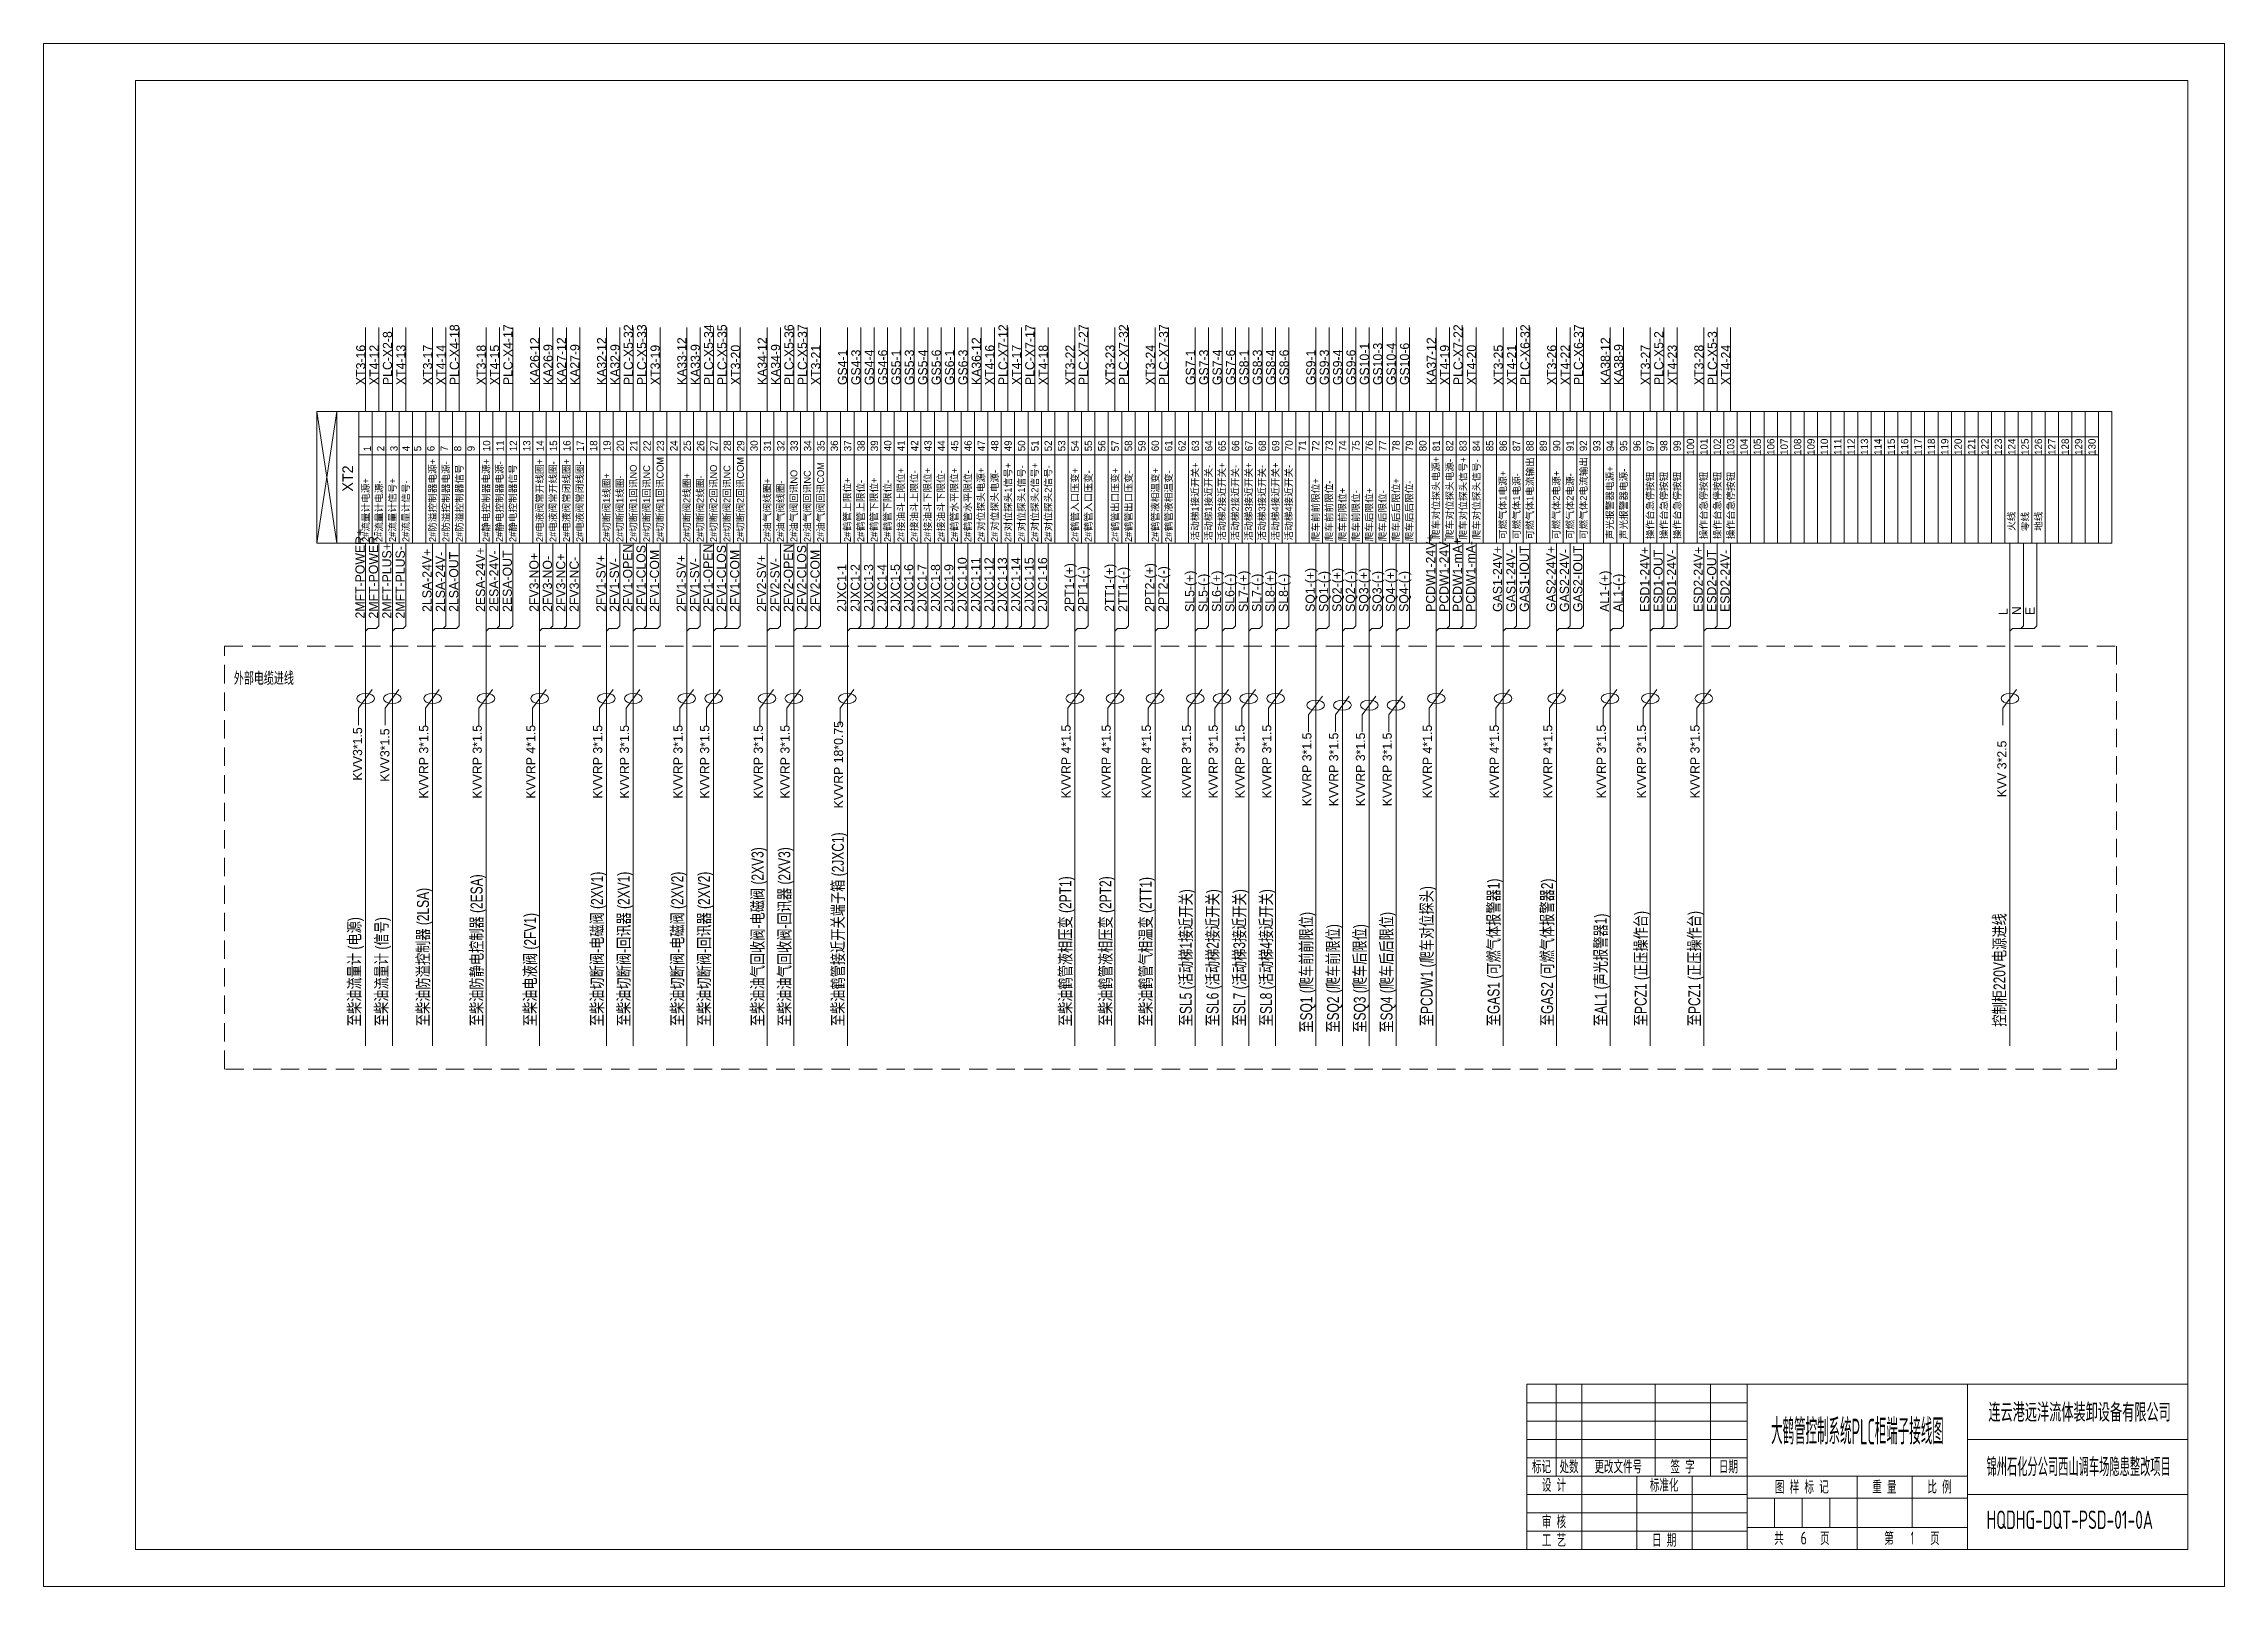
# Model space of a CAD drawing. Header units: millimetres. Extents: x 32626 to 72822, y 60047 to 123188.
# Drawn here: x 32626 to 37378, y 68575 to 71935 of the extents above; entities that cross this region are included whole.
import ezdxf
from ezdxf.enums import TextEntityAlignment as Align

# ---------------------------------------------------------------- set-up
doc = ezdxf.new("R2010")
doc.units = ezdxf.units.MM
doc.header["$LTSCALE"] = 10
doc.linetypes.add('AUDIT_D_061228083857-4', pattern=[6, 4, -2])
doc.layers.get('0').update_dxf_attribs({"lineweight": 18})
for name, color, linetype, lineweight in [('1轮廓实线层', 7, 'Continuous', 18), ('2细线层', 4, 'Continuous', 18), ('6文字层', 3, 'Continuous', 18), ('图框层', 7, 'Continuous', 18)]:
    doc.layers.add(name, color=color, linetype=linetype, lineweight=lineweight)
doc.styles.add('PC_TEXTSTYLE', font='SIMYOU.TTF', dxfattribs={"width": 0.8})
doc.styles.get("Standard").update_dxf_attribs({"font": 'isocp.shx', "width": 0.707, "bigfont": 'hztxt.shx'})
doc.styles.add('样式 1', font='SIMYOU.TTF', dxfattribs={"width": 0.9})

msp = doc.modelspace()

# ---------------------------------------------------------------- texts
at = {"layer": '1轮廓实线层', "style": '样式 1'}
for s, height, p in [('PLC-X2-8', 20, (33385.3, 71191.1)), ('PLC-X4-18', 20, (33531.1, 71191.1)), ('PLC-X4-17', 20, (33647.7, 71191.1)), ('KA26-12', 20, (33706.1, 71191.1)), ('KA27-12', 20, (33764.4, 71191.1)), ('KA32-12', 20, (33851.9, 71191.1)), ('PLC-X5-32', 20, (33910.2, 71191.1)), ('PLC-X5-33', 20, (33939.3, 71191.1)), ('KA33-12', 20, (34026.8, 71191.1)), ('PLC-X5-34', 20, (34085.1, 71191.1)), ('PLC-X5-35', 20, (34114.3, 71191.1)), ('KA34-12', 20, (34201.8, 71191.1)), ('PLC-X5-36', 20, (34260.1, 71191.1)), ('PLC-X5-37', 20, (34289.3, 71191.1)), ('KA36-12', 20, (34668.3, 71191.1)), ('PLC-X7-12', 20, (34726.7, 71191.1)), ('PLC-X7-17', 20, (34785, 71191.1)), ('PLC-X7-27', 20, (34901.6, 71191.1)), ('PLC-X7-32', 20, (34989.1, 71191.1)), ('PLC-X7-37', 20, (35076.6, 71191.1)), ('GS10-1', 20, (35514, 71191.1)), ('GS10-3', 20, (35543.1, 71191.1)), ('GS10-4', 20, (35572.3, 71191.1)), ('GS10-6', 20, (35601.5, 71191.1)), ('KA37-12', 20, (35659.8, 71191.1)), ('PLC-X7-22', 20, (35718.1, 71191.1)), ('PLC-X6-32', 20, (35863.9, 71191.1)), ('PLC-X6-37', 20, (35980.5, 71191.1)), ('KA38-12', 20, (36038.9, 71191.1)), ('PLC-X5-2', 20, (36155.5, 71191.1)), ('PLC-X5-3', 20, (36272.1, 71191.1)), ('XT3-16', 20, (33327, 71191.1)), ('XT4-12', 20, (33356.1, 71191.1)), ('XT4-13', 20, (33414.5, 71191.1)), ('XT3-17', 20, (33472.8, 71191.1)), ('XT4-14', 20, (33501.9, 71191.1)), ('XT3-18', 20, (33589.4, 71191.1)), ('XT4-15', 20, (33618.6, 71191.1)), ('KA26-9', 20, (33735.2, 71191.1)), ('KA27-9', 20, (33793.5, 71191.1)), ('KA32-9', 20, (33881, 71191.1)), ('XT3-19', 20, (33968.5, 71191.1)), ('KA33-9', 20, (34056, 71191.1)), ('XT3-20', 20, (34143.5, 71191.1)), ('KA34-9', 20, (34230.9, 71191.1)), ('XT3-21', 20, (34318.4, 71191.1)), ('GS4-1', 20, (34376.7, 71191.1)), ('GS4-3', 20, (34405.9, 71191.1)), ('GS4-4', 20, (34435.1, 71191.1)), ('GS4-6', 20, (34464.2, 71191.1)), ('GS5-1', 20, (34493.4, 71191.1)), ('GS5-3', 20, (34522.5, 71191.1)), ('GS5-4', 20, (34551.7, 71191.1)), ('GS5-6', 20, (34580.9, 71191.1)), ('GS6-1', 20, (34610, 71191.1)), ('GS6-3', 20, (34639.2, 71191.1)), ('XT4-16', 20, (34697.5, 71191.1)), ('XT4-17', 20, (34755.8, 71191.1)), ('XT4-18', 20, (34814.1, 71191.1)), ('XT3-22', 20, (34872.5, 71191.1)), ('XT3-23', 20, (34959.9, 71191.1)), ('XT3-24', 20, (35047.4, 71191.1)), ('GS7-1', 20, (35134.9, 71191.1)), ('GS7-3', 20, (35164.1, 71191.1)), ('GS7-4', 20, (35193.2, 71191.1)), ('GS7-6', 20, (35222.4, 71191.1)), ('GS8-1', 20, (35251.5, 71191.1)), ('GS8-3', 20, (35280.7, 71191.1)), ('GS8-4', 20, (35309.9, 71191.1)), ('GS8-6', 20, (35339, 71191.1)), ('GS9-1', 20, (35397.3, 71191.1)), ('GS9-3', 20, (35426.5, 71191.1)), ('GS9-4', 20, (35455.7, 71191.1)), ('GS9-6', 20, (35484.8, 71191.1)), ('XT4-19', 20, (35688.9, 71191.1)), ('XT4-20', 20, (35747.3, 71191.1)), ('XT3-25', 20, (35805.6, 71191.1)), ('XT4-21', 20, (35834.7, 71191.1)), ('XT3-26', 20, (35922.2, 71191.1)), ('XT4-22', 20, (35951.4, 71191.1)), ('KA38-9', 20, (36068, 71191.1)), ('XT3-27', 20, (36126.3, 71191.1)), ('XT4-23', 20, (36184.7, 71191.1)), ('XT3-28', 20, (36243, 71191.1)), ('XT4-24', 20, (36301.3, 71191.1)), ('1', 16, (33339.1, 71046.9)), ('2', 16, (33368.3, 71046.9)), ('3', 16, (33397.4, 71046.9)), ('4', 16, (33423.9, 71046.9)), ('5', 16, (33448.8, 71046.9)), ('6', 16, (33477.9, 71046.9)), ('7', 16, (33507.1, 71046.9)), ('8', 16, (33536.2, 71046.9)), ('9', 16, (33565.4, 71046.9)), ('10', 16, (33599.3, 71046.9)), ('11', 16, (33628.5, 71046.9)), ('12', 16, (33657.6, 71046.9)), ('13', 16, (33686.8, 71046.9)), ('14', 16, (33715.9, 71046.9)), ('15', 16, (33745, 71046.9)), ('16', 16, (33774.2, 71046.9)), ('17', 16, (33803.3, 71046.9)), ('18', 16, (33832.4, 71046.9)), ('19', 16, (33861.6, 71046.9)), ('20', 16, (33890.7, 71046.9)), ('21', 16, (33919.9, 71046.9)), ('22', 16, (33949, 71046.9)), ('23', 16, (33978.1, 71046.9)), ('24', 16, (34007.3, 71046.9)), ('25', 16, (34036.4, 71046.9)), ('26', 16, (34065.5, 71046.9)), ('27', 16, (34094.7, 71046.9)), ('28', 16, (34123.8, 71046.9)), ('29', 16, (34153, 71046.9)), ('30', 16, (34182.1, 71046.9)), ('31', 16, (34211.2, 71046.9)), ('32', 16, (34240.4, 71046.9)), ('33', 16, (34269.5, 71046.9)), ('34', 16, (34298.7, 71046.9)), ('35', 16, (34327.8, 71046.9)), ('36', 16, (34356.9, 71046.9)), ('37', 16, (34386.1, 71046.9)), ('38', 16, (34415.2, 71046.9)), ('39', 16, (34444.3, 71046.9)), ('40', 16, (34473.5, 71046.9)), ('41', 16, (34502.6, 71046.9)), ('42', 16, (34531.8, 71046.9)), ('43', 16, (34560.9, 71046.9)), ('44', 16, (34590, 71046.9)), ('45', 16, (34619.2, 71046.9)), ('46', 16, (34648.3, 71046.9)), ('47', 16, (34677.4, 71046.9)), ('48', 16, (34706.6, 71046.9)), ('49', 16, (34735.7, 71046.9)), ('50', 16, (34764.9, 71046.9)), ('51', 16, (34794, 71046.9)), ('52', 16, (34823.1, 71046.9)), ('53', 16, (34852.3, 71046.9)), ('54', 16, (34881.4, 71046.9)), ('55', 16, (34910.6, 71046.9)), ('56', 16, (34939.7, 71046.9)), ('57', 16, (34968.8, 71046.9)), ('58', 16, (34998, 71046.9)), ('59', 16, (35027.1, 71046.9)), ('60', 16, (35056.2, 71046.9)), ('61', 16, (35085.4, 71046.9)), ('62', 16, (35114.5, 71046.9)), ('63', 16, (35143.7, 71046.9)), ('64', 16, (35172.9, 71046.9)), ('65', 16, (35202, 71046.9)), ('66', 16, (35231.2, 71046.9)), ('67', 16, (35260.3, 71046.9)), ('68', 16, (35289.5, 71046.9)), ('69', 16, (35318.7, 71046.9)), ('70', 16, (35347.8, 71046.9)), ('71', 16, (35377, 71046.9)), ('72', 16, (35406.1, 71046.9)), ('73', 16, (35435.3, 71046.9)), ('74', 16, (35464.5, 71046.9)), ('75', 16, (35493.6, 71046.9)), ('76', 16, (35522.8, 71046.9)), ('77', 16, (35551.9, 71046.9)), ('78', 16, (35581.1, 71046.9)), ('79', 16, (35610.3, 71046.9)), ('80', 16, (35639.4, 71046.9)), ('81', 16, (35668.6, 71046.9)), ('82', 16, (35697.7, 71046.9)), ('83', 16, (35726.9, 71046.9)), ('84', 16, (35756.1, 71046.9)), ('85', 16, (35785.2, 71046.9)), ('86', 16, (35814.4, 71046.9)), ('87', 16, (35843.5, 71046.9)), ('88', 16, (35872.7, 71046.9)), ('89', 16, (35901.9, 71046.9)), ('90', 16, (35931, 71046.9)), ('91', 16, (35960.2, 71046.9)), ('92', 16, (35989.3, 71046.9)), ('93', 16, (36018.5, 71046.9)), ('94', 16, (36047.7, 71046.9)), ('95', 16, (36076.8, 71046.9)), ('96', 16, (36106, 71046.9)), ('97', 16, (36135.1, 71046.9)), ('98', 16, (36164.3, 71046.9)), ('99', 16, (36193.5, 71046.9)), ('100', 16, (36222.6, 71038.9)), ('101', 16, (36251.8, 71038.9)), ('102', 16, (36280.9, 71038.9)), ('103', 16, (36310.1, 71038.9)), ('104', 16, (36339.3, 71038.9)), ('105', 16, (36368.4, 71038.9)), ('106', 16, (36397.6, 71038.9)), ('107', 16, (36426.7, 71038.9)), ('108', 16, (36455.9, 71038.9)), ('109', 16, (36485.1, 71038.9)), ('110', 16, (36514.2, 71038.9)), ('111', 16, (36543.4, 71038.9)), ('112', 16, (36572.5, 71038.9)), ('113', 16, (36601.7, 71038.9)), ('114', 16, (36630.9, 71038.9)), ('115', 16, (36660, 71038.9)), ('116', 16, (36689.2, 71038.9)), ('117', 16, (36718.3, 71038.9)), ('118', 16, (36747.5, 71038.9)), ('119', 16, (36776.7, 71038.9)), ('120', 16, (36805.8, 71038.9)), ('121', 16, (36835, 71038.9)), ('122', 16, (36864.1, 71038.9)), ('123', 16, (36893.3, 71038.9)), ('124', 16, (36922.5, 71038.9)), ('125', 16, (36951.6, 71038.9)), ('126', 16, (36980.8, 71038.9)), ('127', 16, (37009.9, 71038.9)), ('128', 16, (37039.1, 71038.9)), ('129', 16, (37068.3, 71038.9)), ('130', 16, (37097.4, 71038.9)), ('防溢控制器电源+', 15, (33481.1, 70871.5)), ('防溢控制器电源-', 15, (33510.2, 70871.5)), ('防溢控制器信号', 15, (33539.4, 70871.5)), ('静电控制器电源+', 15, (33597.7, 70871.5)), ('静电控制器电源-', 15, (33626.9, 70871.5)), ('静电控制器信号', 15, (33656, 70871.5)), ('电液阀常开线圈+', 15, (33714.4, 70871.5)), ('电液阀常开线圈-', 15, (33743.5, 70871.5)), ('电液阀常闭线圈+', 15, (33772.7, 70871.5)), ('电液阀常闭线圈-', 15, (33801.8, 70871.5)), ('切断阀1线圈+', 15, (33860.2, 70871.5)), ('切断阀1回讯NO', 15, (33918.5, 70871.5)), ('切断阀1回讯NC', 15, (33947.6, 70871.5)), ('切断阀1回讯COM', 15, (33976.8, 70871.5)), ('切断阀2线圈+', 15, (34035.1, 70871.5)), ('切断阀2回讯NO', 15, (34093.4, 70871.5)), ('切断阀2回讯NC', 15, (34122.6, 70871.5)), ('切断阀2回讯COM', 15, (34151.8, 70871.5)), ('油气阀回讯NO', 15, (34268.4, 70871.5)), ('油气阀回讯NC', 15, (34297.6, 70871.5)), ('油气阀回讯COM', 15, (34326.7, 70871.5)), ('接油斗上限位+', 15, (34501.4, 70872.9)), ('接油斗上限位-', 15, (34530.5, 70872.9)), ('接油斗下限位+', 15, (34559.7, 70872.9)), ('接油斗下限位-', 15, (34588.8, 70872.9)), ('鹤管水平限位+', 15, (34618, 70872.9)), ('鹤管水平限位-', 15, (34647.2, 70872.9)), ('对位探头电源+', 15, (34676.1, 70873.6)), ('对位探头电源-', 15, (34706, 70873.6)), ('对位探头1信号+', 15, (34735.1, 70872.8)), ('对位探头1信号-', 15, (34764.3, 70872.8)), ('对位探头2信号+', 15, (34793.4, 70872.8)), ('对位探头2信号-', 15, (34822.6, 70872.8)), ('鹤管入口压变+', 15, (34880.9, 70872.8)), ('鹤管入口压变-', 15, (34910.1, 70872.8)), ('鹤管出口压变+', 15, (34968.4, 70872.8)), ('鹤管出口压变-', 15, (34997.6, 70872.8)), ('鹤管液相温变+', 15, (35055.9, 70872.8)), ('鹤管液相温变-', 15, (35085, 70872.8)), ('活动梯1接近开关+', 15, (35142.6, 70852.6)), ('活动梯1接近开关-', 15, (35171.8, 70852.6)), ('活动梯2接近开关+', 15, (35200.9, 70852.6)), ('活动梯2接近开关-', 15, (35230.1, 70852.6)), ('活动梯3接近开关+', 15, (35259.3, 70852.6)), ('活动梯3接近开关-', 15, (35288.4, 70852.6)), ('活动梯4接近开关+', 15, (35317.6, 70852.6)), ('活动梯4接近开关-', 15, (35346.7, 70852.6)), ('爬车对位探头电源+', 15, (35667.5, 70855.4)), ('爬车对位探头电源-', 15, (35697.4, 70855.4)), ('爬车对位探头信号+', 15, (35726.6, 70854.6)), ('爬车对位探头信号-', 15, (35755.7, 70854.6)), ('可燃气体1电源+', 15, (35813.3, 70855.4)), ('可燃气体1电源-', 15, (35843.2, 70855.4)), ('可燃气体1电流输出', 15, (35872.4, 70854.6)), ('可燃气体2电源+', 15, (35929.9, 70855.4)), ('可燃气体2电源-', 15, (35959.8, 70855.4)), ('可燃气体2电流输出', 15, (35989, 70855.4)), ('声光报警器电源+', 15, (36046.6, 70855.4)), ('声光报警器电源-', 15, (36076.5, 70855.4)), ('操作台急停按钮', 15, (36134.1, 70855.4)), ('操作台急停按钮', 15, (36164, 70855.4)), ('操作台急停按钮', 15, (36193.1, 70855.4)), ('操作台急停按钮', 15, (36250.7, 70855.4)), ('操作台急停按钮', 15, (36280.6, 70855.4)), ('操作台急停按钮', 15, (36309.8, 70855.4)), ('2#流量计电源+', 15, (33335.3, 70849.3)), ('2#流量计电源-', 15, (33364.4, 70849.3)), ('2#流量计信号+', 15, (33393.6, 70849.3)), ('2#流量计信号-', 15, (33422.8, 70849.3)), ('切断阀1线圈-', 15, (33889.3, 70871.5)), ('切断阀2线圈-', 15, (34064.3, 70871.5)), ('油气阀线圈+', 15, (34210.1, 70871.5)), ('油气阀线圈-', 15, (34239.2, 70871.5)), ('鹤管上限位+', 15, (34384.7, 70872.9)), ('鹤管上限位-', 15, (34413.9, 70872.9)), ('鹤管下限位+', 15, (34443, 70872.9)), ('鹤管下限位-', 15, (34472.2, 70872.9)), ('爬车前前限位+', 15, (35405.3, 70850.4)), ('爬车前前限位-', 15, (35434.5, 70850.4)), ('爬车前限位+', 15, (35463.6, 70850.4)), ('爬车前限位-', 15, (35492.8, 70850.4)), ('爬车后限位+', 15, (35522, 70850.4)), ('爬车后限位-', 15, (35551.1, 70850.4)), ('爬车后后限位+', 15, (35580.3, 70850.4)), ('爬车后后限位-', 15, (35609.4, 70850.4)), ('火线', 15, (36921.4, 70873.6)), ('零线', 15, (36951.3, 70872.8)), ('地线', 15, (36980.4, 70873.6)), ('2MFT-POWER+', 20, (33325.5, 70682.7)), ('2MFT-POWER-', 20, (33354.7, 70682.7)), ('2#', 15, (33481.1, 70849.3)), ('2#', 15, (33510.2, 70849.3)), ('2#', 15, (33539.4, 70849.3)), ('2#', 15, (33597.7, 70849.3)), ('2#', 15, (33626.9, 70849.3)), ('2#', 15, (33656, 70849.3)), ('2#', 15, (33714.4, 70849.3)), ('2#', 15, (33743.5, 70849.3)), ('2#', 15, (33772.7, 70849.3)), ('2#', 15, (33801.8, 70849.3)), ('2#', 15, (33860.2, 70849.3)), ('2#', 15, (33889.3, 70849.3)), ('2#', 15, (33918.5, 70849.3)), ('2#', 15, (33947.6, 70849.3)), ('2#', 15, (33976.8, 70849.3)), ('2#', 15, (34035.1, 70849.3)), ('2#', 15, (34064.3, 70849.3)), ('2#', 15, (34093.4, 70849.3)), ('2#', 15, (34122.6, 70849.3)), ('2#', 15, (34151.8, 70849.3)), ('2#', 15, (34210.1, 70849.3)), ('2#', 15, (34239.2, 70849.3)), ('2#', 15, (34268.4, 70849.3)), ('2#', 15, (34297.6, 70849.3)), ('2#', 15, (34326.7, 70849.3)), ('2#', 15, (34385, 70849.3)), ('2#', 15, (34414.2, 70849.3)), ('2#', 15, (34443.4, 70849.3)), ('2#', 15, (34472.5, 70849.3)), ('2#', 15, (34501.7, 70849.3)), ('2#', 15, (34530.8, 70849.3)), ('2#', 15, (34560, 70849.3)), ('2#', 15, (34589.2, 70849.3)), ('2#', 15, (34618.3, 70849.3)), ('2#', 15, (34647.5, 70849.3)), ('2#', 15, (34676.6, 70849.3)), ('2#', 15, (34705.8, 70849.3)), ('2#', 15, (34735, 70849.3)), ('2#', 15, (34764.1, 70849.3)), ('2#', 15, (34793.3, 70849.3)), ('2#', 15, (34822.4, 70849.3)), ('2#', 15, (34880.8, 70849.3)), ('2#', 15, (34909.9, 70849.3)), ('2#', 15, (34968.2, 70849.3)), ('2#', 15, (34997.4, 70849.3)), ('2#', 15, (35055.7, 70849.3)), ('2#', 15, (35084.9, 70849.3)), ('PCDW1-24V+', 20, (35658.3, 70697.1)), ('PCDW1-24V-', 20, (35687.5, 70697.1)), ('PCDW1-mA+', 20, (35716.7, 70697.1)), ('2MFT-PLUS+', 20, (33383.9, 70682.7)), ('2MFT-PLUS-', 20, (33413, 70682.7)), ('2LSA-24V+', 20, (33471.3, 70697.1)), ('2LSA-24V-', 20, (33500.5, 70697.1)), ('2LSA-OUT', 20, (33529.7, 70697.1)), ('2ESA-24V+', 20, (33588, 70697.1)), ('2ESA-24V-', 20, (33617.1, 70697.1)), ('2ESA-OUT', 20, (33646.3, 70697.1)), ('2FV3-NO+', 20, (33704.6, 70697.1)), ('2FV3-NO-', 20, (33733.8, 70697.1)), ('2FV3-NC+', 20, (33762.9, 70697.1)), ('2FV3-NC-', 20, (33792.1, 70697.1)), ('2FV1-SV+', 20, (33850.4, 70697.1)), ('2FV1-SV-', 20, (33879.6, 70697.1)), ('2FV1-OPEN', 20, (33908.7, 70697.1)), ('2FV1-CLOS', 20, (33937.9, 70697.1)), ('2FV1-COM', 20, (33967.1, 70697.1)), ('2FV1-SV+', 20, (34025.4, 70697.1)), ('2FV1-SV-', 20, (34054.5, 70697.1)), ('2FV1-OPEN', 20, (34083.7, 70697.1)), ('2FV1-CLOS', 20, (34112.9, 70697.1)), ('2FV1-COM', 20, (34142, 70697.1)), ('2FV2-SV+', 20, (34200.3, 70697.1)), ('2FV2-SV-', 20, (34229.5, 70697.1)), ('2FV2-OPEN', 20, (34258.7, 70697.1)), ('2FV2-CLOS', 20, (34287.8, 70697.1)), ('2FV2-COM', 20, (34317, 70697.1)), ('2JXC1-10', 20, (34637.7, 70697.1)), ('2JXC1-11', 20, (34666.9, 70697.1)), ('2JXC1-12', 20, (34696.1, 70697.1)), ('2JXC1-13', 20, (34725.2, 70697.1)), ('2JXC1-14', 20, (34754.4, 70697.1)), ('2JXC1-15', 20, (34783.5, 70697.1)), ('2JXC1-16', 20, (34812.7, 70697.1)), ('PCDW1-mA-', 20, (35745.8, 70697.1)), ('GAS1-24V+', 20, (35804.1, 70697.1)), ('GAS1-24V-', 20, (35833.3, 70697.1)), ('GAS1-IOUT', 20, (35862.5, 70697.1)), ('GAS2-24V+', 20, (35920.8, 70697.1)), ('GAS2-24V-', 20, (35949.9, 70697.1)), ('GAS2-IOUT', 20, (35979.1, 70697.1)), ('ESD1-24V+', 20, (36124.9, 70697.1)), ('ESD1-OUT', 20, (36154.1, 70697.1)), ('ESD1-24V-', 20, (36183.2, 70697.1)), ('ESD2-24V+', 20, (36241.5, 70697.1)), ('ESD2-OUT', 20, (36270.7, 70697.1)), ('ESD2-24V-', 20, (36299.9, 70697.1)), ('2JXC1-1', 20, (34375.3, 70697.1)), ('2JXC1-2', 20, (34404.5, 70697.1)), ('2JXC1-3', 20, (34433.6, 70697.1)), ('2JXC1-4', 20, (34462.8, 70697.1)), ('2JXC1-5', 20, (34491.9, 70697.1)), ('2JXC1-6', 20, (34521.1, 70697.1)), ('2JXC1-7', 20, (34550.3, 70697.1)), ('2JXC1-8', 20, (34579.4, 70697.1)), ('2JXC1-9', 20, (34608.6, 70697.1)), ('2PT1-(+)', 20, (34871, 70697.1)), ('2PT1-(-)', 20, (34900.2, 70697.1)), ('2TT1-(+)', 20, (34958.5, 70697.1)), ('2TT1-(-)', 20, (34987.7, 70697.1)), ('2PT2-(+)', 20, (35046, 70697.1)), ('2PT2-(-)', 20, (35075.1, 70697.1)), ('SL5-(+)', 20, (35133.5, 70697.1)), ('SL5-(-)', 20, (35162.6, 70697.1)), ('SL6-(+)', 20, (35191.8, 70697.1)), ('SL6-(-)', 20, (35220.9, 70697.1)), ('SL7-(+)', 20, (35250.1, 70697.1)), ('SL7-(-)', 20, (35279.3, 70697.1)), ('SL8-(+)', 20, (35308.4, 70697.1)), ('SL8-(-)', 20, (35337.6, 70697.1)), ('SQ1-(+)', 20, (35395.9, 70697.1)), ('SQ1-(-)', 20, (35425.1, 70697.1)), ('SQ2-(+)', 20, (35454.2, 70697.1)), ('SQ2-(-)', 20, (35483.4, 70697.1)), ('SQ3-(+)', 20, (35512.5, 70697.1)), ('SQ3-(-)', 20, (35541.7, 70697.1)), ('SQ4-(+)', 20, (35570.9, 70697.1)), ('SQ4-(-)', 20, (35600, 70697.1)), ('AL1-(+)', 20, (36037.4, 70697.1)), ('AL1-(-)', 20, (36066.6, 70697.1)), ('L', 20, (36905.9, 70690)), ('N', 20, (36935.1, 70690)), ('E', 20, (36964.3, 70690)), ('KVV3*1.5', 20, (33320, 70329.8)), ('KVV3*1.5', 20, (33379.5, 70327.3))]:
    msp.add_text(s, height=height, rotation=90, dxfattribs=at).set_placement(p)
msp.add_text('XT2', height=23.33, rotation=90, dxfattribs=at).set_placement((33300.4, 70987.6), align=Align.CENTER)
at = {"layer": '1轮廓实线层', "style": '样式 1', "width": 0.75}
msp.add_text('控制柜220V电源进线', height=26, rotation=90, dxfattribs=at).set_placement((36900.8, 69793.7))
at = {"layer": '1轮廓实线层', "insert": (33040.5, 70565.8), "char_height": 25, "width": 261.937, "attachment_point": 1, "style": 'PC_TEXTSTYLE'}
msp.add_mtext('{\\W0.64;外部电缆进线}', dxfattribs=at)
at = {"layer": '1轮廓实线层', "attachment_point": 7, "rotation": 90, "style": '样式 1'}
for s, insert, char_height, width in [('{\\W1;KVVRP 3*1.5}', (33464.5, 70290.4), 20, 230.833), ('{\\W1;KVVRP 3*1.5}', (33581.1, 70290.4), 20, 230.833), ('{\\W1;KVVRP 4*1.5}', (33697.8, 70290.4), 20, 230.833), ('{\\W1;KVVRP 3*1.5}', (33843.6, 70290.4), 20, 230.833), ('{\\W1;KVVRP 3*1.5}', (33901.9, 70290.4), 20, 230.833), ('{\\W1;KVVRP 3*1.5}', (34018.5, 70290.4), 20, 230.833), ('{\\W1;KVVRP 3*1.5}', (34076.8, 70290.4), 20, 230.833), ('{\\W1;KVVRP 3*1.5}', (34193.5, 70290.4), 20, 230.833), ('{\\W1;KVVRP 3*1.5}', (34251.8, 70290.4), 20, 230.833), ('{\\W1;KVVRP 18*0.75}', (34368.4, 70269.2), 20, 252.167), ('{\\W1;KVVRP 4*1.5}', (34864.2, 70290.7), 20, 230.833), ('{\\W1;KVVRP 4*1.5}', (34951.6, 70290.7), 20, 230.833), ('{\\W1;KVVRP 4*1.5}', (35039.1, 70290.7), 20, 230.833), ('{\\W1;KVVRP 3*1.5}', (35126.6, 70290.7), 20, 230.833), ('{\\W1;KVVRP 3*1.5}', (35184.9, 70290.7), 20, 230.833), ('{\\W1;KVVRP 3*1.5}', (35243.2, 70290.7), 20, 230.833), ('{\\W1;KVVRP 3*1.5}', (35301.6, 70290.7), 20, 230.833), ('{\\W1;KVVRP 3*1.5}', (35389, 70273.7), 20, 230.833), ('{\\W1;KVVRP 3*1.5}', (35447.4, 70273.7), 20, 230.833), ('{\\W1;KVVRP 3*1.5}', (35505.7, 70273.7), 20, 230.833), ('{\\W1;KVVRP 3*1.5}', (35564, 70273.7), 20, 230.833), ('{\\W1;KVVRP 4*1.5}', (35651.5, 70290.7), 20, 230.833), ('{\\W1;KVVRP 4*1.5}', (35797.3, 70290.7), 20, 230.833), ('{\\W1;KVVRP 4*1.5}', (35913.9, 70290.7), 20, 230.833), ('{\\W1;KVVRP 3*1.5}', (36030.6, 70290.7), 20, 230.833), ('{\\W1;KVVRP 3*1.5}', (36118, 70290.7), 20, 230.833), ('{\\W1;KVVRP 3*1.5}', (36234.7, 70290.7), 20, 230.833), ('{\\W1;KVV 3*2.5}', (36903.4, 70293.4), 20, 188.167), ('{\\W0.75;至柴油鹤管接近开关端子箱 (2JXC1)}', (34377.5, 69794.8), 26, 613.113), ('{\\W0.75;至柴油油气回收阀-电磁阀 (2XV3)}', (34202.5, 69794.8), 26, 613.113), ('{\\W0.75;至柴油油气回收阀-回讯器 (2XV3)}', (34260.9, 69794.8), 26, 613.113), ('{\\W0.75;至柴油防溢控制器 (2LSA)}', (33473.5, 69794.8), 26, 613.113), ('{\\W0.75;至柴油防静电控制器 (2ESA)}', (33590.2, 69794.8), 26, 613.113), ('{\\W0.75;至柴油切断阀-电磁阀 (2XV1)}', (33852.6, 69794.8), 26, 613.113), ('{\\W0.75;至柴油切断阀-回讯器 (2XV1)}', (33910.9, 69794.8), 26, 613.113), ('{\\W0.75;至柴油切断阀-电磁阀 (2XV2)}', (34027.6, 69794.8), 26, 613.113), ('{\\W0.75;至柴油切断阀-回讯器 (2XV2)}', (34085.9, 69794.8), 26, 613.113), ('{\\W0.75;至柴油鹤管液相压变 (2PT1)}', (34873.2, 69794.8), 26, 613.113), ('{\\W0.75;至柴油鹤管液相压变 (2PT2)}', (34960.7, 69794.8), 26, 613.113), ('{\\W0.75;至柴油鹤管气相温变 (2TT1)}', (35048.2, 69794.8), 26, 613.113), ('{\\W0.75;至PCDW1 (爬车对位探头)}', (35660.5, 69794.8), 26, 613.113), ('{\\W0.75;至GAS1 (可燃气体报警器1)}', (35806.3, 69794.8), 26, 613.113), ('{\\W0.75;至GAS2 (可燃气体报警器2)}', (35923, 69794.8), 26, 613.113), ('{\\W0.75;至SL5 (活动梯1接近开关)}', (35135.7, 69794.8), 26, 613.113), ('{\\W0.75;至SL6 (活动梯2接近开关)}', (35194, 69794.8), 26, 613.113), ('{\\W0.75;至SL7 (活动梯3接近开关)}', (35252.3, 69794.8), 26, 613.113), ('{\\W0.75;至SL8 (活动梯4接近开关)}', (35310.6, 69794.8), 26, 613.113), ('{\\W0.75;至柴油流量计 (电源)}', (33323.8, 69794.8), 26, 425.912), ('{\\W0.75;至柴油流量计 (信号) }', (33383.1, 69794.8), 26, 435.175), ('{\\W0.75;至柴油电液阀 (2FV1)}', (33706.8, 69794.8), 26, 613.113), ('{\\W0.75;至SQ1 (爬车前前限位)}', (35398.1, 69780.6), 26, 613.113), ('{\\W0.75;至SQ2 (爬车前限位)}', (35456.4, 69780.6), 26, 613.113), ('{\\W0.75;至SQ3 (爬车后限位)}', (35514.7, 69780.6), 26, 613.113), ('{\\W0.75;至SQ4 (爬车后后限位)}', (35573.1, 69780.6), 26, 613.113), ('{\\W0.75;至AL1 (声光报警器1)}', (36039.6, 69794.8), 26, 613.113), ('{\\W0.75;至PCZ1 (正压操作台)}', (36127.1, 69794.8), 26, 613.113), ('{\\W0.75;至PCZ1 (正压操作台)}', (36243.7, 69794.8), 26, 613.113)]:
    msp.add_mtext(s, dxfattribs=dict(at, insert=insert, char_height=char_height, width=width))
at = {"layer": '6文字层', "width": 0.707}
for s, p in [('标记', (35890, 68834.8)), ('处数', (35950, 68834.8))]:
    msp.add_text(s, height=28, dxfattribs=at).set_placement(p, align=Align.MIDDLE_CENTER)
at = {"layer": '6文字层', "char_height": 28, "attachment_point": 5}
for s, insert, width in [(' 设 计 ', (35911.6, 68794.8), 97.566), (' 更改文件号 ', (36051.6, 68834.8), 167.559), (' 标准化 ', (36151.6, 68794.8), 109.161), (' 签 字 ', (36191.6, 68834.8), 97.566), (' 日期 ', (36291.6, 68834.8), 78.477), (' 图 样 标 记 ', (36451.6, 68790.8), 196.122), (' 重 量 ', (36631.6, 68790.8), 97.566), (' 比 例 ', (36751.6, 68790.8), 97.566), (' 审 核 ', (35911.6, 68714.8), 97.566), (' 工 艺 ', (35911.6, 68674.8), 97.566), (' 日 期 ', (36151.6, 68674.8), 97.566), ('共       页', (36457.2, 68678.8), 188.309), ('第       页', (36697.2, 68678.8), 188.062)]:
    msp.add_mtext(s, dxfattribs=dict(at, insert=insert, width=width))
at = {"layer": '6文字层'}
for tag, p, height, width in [('连云港远洋流体装卸设备有限公司', (36863.7, 68933.3), 40, 0.662669), ('大鹤管控制系统PLC柜端子接线图', (36390.3, 68883.8), 56, 0.446978), ('锦州石化分公司西山调车场隐患整改项目', (36859.7, 68814.6), 40, 0.557752), ('HQDHG-DQT-PSD-01-0A', (36859.7, 68699.8), 40, 0.68193), ('6', (36454.6, 68665.9), 28, 0.74953), ('1', (36694.6, 68665.9), 28, 0.563)]:
    msp.add_attdef(tag, p, '', height=height, dxfattribs=dict(at, width=width))

# ---------------------------------------------------------------- linework, layer by layer
for p, q in [((36910.8, 70714.1), (36910.8, 70213.3)), ((36940, 70666.5), (36934.2, 70660.8)), ((36969.1, 70666.5), (36963.3, 70660.8)), ((36910.8, 70655), (36916.6, 70660.8))]:
    msp.add_line(p, q)
at = {"layer": '1轮廓实线层'}
for p, q in [((33327.7, 71133.7), (33327.7, 71316.2)), ((33356.8, 71133.7), (33356.8, 71316.2)), ((33386, 71133.7), (33386, 71316.2)), ((33415.1, 71133.7), (33415.1, 71316.2)), ((33473.5, 71133.7), (33473.5, 71316.2)), ((33502.6, 71133.7), (33502.6, 71316.2)), ((33531.8, 71133.7), (33531.8, 71316.2)), ((33590.1, 71133.7), (33590.1, 71316.2)), ((33619.3, 71133.7), (33619.3, 71316.2)), ((33648.4, 71133.7), (33648.4, 71316.2)), ((33706.7, 71133.7), (33706.7, 71316.2)), ((33735.9, 71133.7), (33735.9, 71316.2)), ((33765.1, 71133.7), (33765.1, 71316.2)), ((33794.2, 71133.7), (33794.2, 71316.2)), ((33852.5, 71133.7), (33852.5, 71316.2)), ((33881.7, 71133.7), (33881.7, 71316.2)), ((33910.9, 71133.7), (33910.9, 71316.2)), ((33940, 71133.7), (33940, 71316.2)), ((33969.2, 71133.7), (33969.2, 71316.2)), ((34027.5, 71133.7), (34027.5, 71316.2)), ((34056.7, 71133.7), (34056.7, 71316.2)), ((34085.8, 71133.7), (34085.8, 71316.2)), ((34115, 71133.7), (34115, 71316.2)), ((34144.1, 71133.7), (34144.1, 71316.2)), ((34202.5, 71133.7), (34202.5, 71316.2)), ((34231.6, 71133.7), (34231.6, 71316.2)), ((34260.8, 71133.7), (34260.8, 71316.2)), ((34289.9, 71133.7), (34289.9, 71316.2)), ((34319.1, 71133.7), (34319.1, 71316.2)), ((34377.4, 71133.7), (34377.4, 71316.2)), ((34406.6, 71133.7), (34406.6, 71316.2)), ((34435.7, 71133.7), (34435.7, 71316.2)), ((34464.9, 71133.7), (34464.9, 71316.2)), ((34494.1, 71133.7), (34494.1, 71316.2)), ((34523.2, 71133.7), (34523.2, 71316.2)), ((34552.4, 71133.7), (34552.4, 71316.2)), ((34581.5, 71133.7), (34581.5, 71316.2)), ((34610.7, 71133.7), (34610.7, 71316.2)), ((34639.9, 71133.7), (34639.9, 71316.2)), ((34669, 71133.7), (34669, 71316.2)), ((34698.2, 71133.7), (34698.2, 71316.2)), ((34727.3, 71133.7), (34727.3, 71316.2)), ((34756.5, 71133.7), (34756.5, 71316.2)), ((34785.7, 71133.7), (34785.7, 71316.2)), ((34814.8, 71133.7), (34814.8, 71316.2)), ((34873.1, 71133.7), (34873.1, 71316.2)), ((34902.3, 71133.7), (34902.3, 71316.2)), ((34960.6, 71133.7), (34960.6, 71316.2)), ((34989.8, 71133.7), (34989.8, 71316.2)), ((35048.1, 71133.7), (35048.1, 71316.2)), ((35077.3, 71133.7), (35077.3, 71316.2)), ((35135.6, 71133.7), (35135.6, 71316.2)), ((35164.7, 71133.7), (35164.7, 71316.2)), ((35193.9, 71133.7), (35193.9, 71316.2)), ((35223.1, 71133.7), (35223.1, 71316.2)), ((35252.2, 71133.7), (35252.2, 71316.2)), ((35281.4, 71133.7), (35281.4, 71316.2)), ((35310.5, 71133.7), (35310.5, 71316.2)), ((35339.7, 71133.7), (35339.7, 71316.2)), ((35398, 71133.7), (35398, 71316.2)), ((35427.2, 71133.7), (35427.2, 71316.2)), ((35456.3, 71133.7), (35456.3, 71316.2)), ((35485.5, 71133.7), (35485.5, 71316.2)), ((35514.7, 71133.7), (35514.7, 71316.2)), ((35543.8, 71133.7), (35543.8, 71316.2)), ((35573, 71133.7), (35573, 71316.2)), ((35602.1, 71133.7), (35602.1, 71316.2)), ((35660.5, 71133.7), (35660.5, 71316.2)), ((35689.6, 71133.7), (35689.6, 71316.2)), ((35718.8, 71133.7), (35718.8, 71316.2)), ((35747.9, 71133.7), (35747.9, 71316.2)), ((35806.3, 71133.7), (35806.3, 71316.2)), ((35835.4, 71133.7), (35835.4, 71316.2)), ((35864.6, 71133.7), (35864.6, 71316.2)), ((35922.9, 71133.7), (35922.9, 71316.2)), ((35952.1, 71133.7), (35952.1, 71316.2)), ((35981.2, 71133.7), (35981.2, 71316.2)), ((36039.5, 71133.7), (36039.5, 71316.2)), ((36068.7, 71133.7), (36068.7, 71316.2)), ((36127, 71133.7), (36127, 71316.2)), ((36156.2, 71133.7), (36156.2, 71316.2)), ((36185.3, 71133.7), (36185.3, 71316.2)), ((36243.7, 71133.7), (36243.7, 71316.2)), ((36272.8, 71133.7), (36272.8, 71316.2)), ((36302, 71133.7), (36302, 71316.2)), ((33221, 71133.7), (33264.8, 70847)), ((33221, 70847), (33264.8, 71133.7)), ((33221, 71133.7), (33221, 70900.4)), ((33221, 71133.7), (33221, 70900.4)), ((33221, 71133.7), (33221, 70900.4)), ((33221, 71133.7), (33221, 70900.4)), ((33221, 71133.7), (33221, 70900.4)), ((33221, 71133.7), (33221, 70900.4)), ((33221, 71133.7), (33221, 70900.4)), ((33221, 71133.7), (33221, 70900.4)), ((33221, 71133.7), (33221, 70900.4)), ((33221, 71133.7), (33221, 70900.4)), ((33264.8, 71133.7), (33313.1, 71133.7)), ((33264.8, 71133.7), (33264.8, 70900.4)), ((33264.8, 71133.7), (33264.8, 70900.4)), ((33264.8, 70900.4), (33264.8, 71133.7)), ((33313.1, 71133.7), (33313.1, 70847)), ((33313.1, 71133.7), (37133, 71133.7)), ((33342.2, 71133.7), (33342.2, 70847)), ((33371.4, 71133.7), (33371.4, 70847)), ((33400.6, 71133.7), (33400.6, 70847)), ((33429.7, 71133.7), (33429.7, 70847)), ((33458.9, 71133.7), (33458.9, 70847)), ((33488, 71133.7), (33488, 70847)), ((33517.2, 71133.7), (33517.2, 70847)), ((33546.4, 71133.7), (33546.4, 70847)), ((33575.5, 71133.7), (33575.5, 70847)), ((33604.7, 71133.7), (33604.7, 70847)), ((33633.8, 71133.7), (33633.8, 70847)), ((33663, 71133.7), (33663, 70847)), ((33692.2, 71133.7), (33692.2, 70847)), ((33721.3, 71133.7), (33721.3, 70847)), ((33750.5, 71133.7), (33750.5, 70847)), ((33779.6, 71133.7), (33779.6, 70847)), ((33808.8, 71133.7), (33808.8, 70847)), ((33838, 71133.7), (33838, 70847)), ((33867.1, 71133.7), (33867.1, 70847)), ((33896.3, 71133.7), (33896.3, 70847)), ((33925.4, 71133.7), (33925.4, 70847)), ((33954.6, 71133.7), (33954.6, 70847)), ((33983.8, 71133.7), (33983.8, 70847)), ((34012.9, 71133.7), (34012.9, 70847)), ((34042.1, 71133.7), (34042.1, 70847)), ((34071.2, 71133.7), (34071.2, 70847)), ((34100.4, 71133.7), (34100.4, 70847)), ((34129.6, 71133.7), (34129.6, 70847)), ((34158.7, 71133.7), (34158.7, 70847)), ((34187.9, 71133.7), (34187.9, 70847)), ((34217, 71133.7), (34217, 70847)), ((34246.2, 71133.7), (34246.2, 70847)), ((34275.4, 71133.7), (34275.4, 70847)), ((34304.5, 71133.7), (34304.5, 70847)), ((34333.7, 71133.7), (34333.7, 70847)), ((34362.8, 71133.7), (34362.8, 70847)), ((34392, 71133.7), (34392, 70847)), ((34421.2, 71133.7), (34421.2, 70847)), ((34450.3, 71133.7), (34450.3, 70847)), ((34479.5, 71133.7), (34479.5, 70847)), ((34508.6, 71133.7), (34508.6, 70847)), ((34537.8, 71133.7), (34537.8, 70847)), ((34567, 71133.7), (34567, 70847)), ((34596.1, 71133.7), (34596.1, 70847)), ((34625.3, 71133.7), (34625.3, 70847)), ((34654.4, 71133.7), (34654.4, 70847)), ((34683.6, 71133.7), (34683.6, 70847)), ((34712.8, 71133.7), (34712.8, 70847)), ((34741.9, 71133.7), (34741.9, 70847)), ((34771.1, 71133.7), (34771.1, 70847)), ((34800.2, 71133.7), (34800.2, 70847)), ((34829.4, 71133.7), (34829.4, 70847)), ((34858.6, 71133.7), (34858.6, 70847)), ((34887.7, 71133.7), (34887.7, 70847)), ((34916.9, 71133.7), (34916.9, 70847)), ((34946, 71133.7), (34946, 70847)), ((34975.2, 71133.7), (34975.2, 70847)), ((35004.4, 71133.7), (35004.4, 70847)), ((35033.5, 71133.7), (35033.5, 70847)), ((35062.7, 71133.7), (35062.7, 70847)), ((35091.8, 71133.7), (35091.8, 70847)), ((35121, 71133.7), (35121, 70847)), ((35150.2, 71133.7), (35150.2, 70847)), ((35179.3, 71133.7), (35179.3, 70847)), ((35208.5, 71133.7), (35208.5, 70847)), ((35237.6, 71133.7), (35237.6, 70847)), ((35266.8, 71133.7), (35266.8, 70847)), ((35296, 71133.7), (35296, 70847)), ((35325.1, 71133.7), (35325.1, 70847)), ((35354.3, 71133.7), (35354.3, 70847)), ((35383.4, 71133.7), (35383.4, 70847)), ((35412.6, 71133.7), (35412.6, 70847)), ((35441.8, 71133.7), (35441.8, 70847)), ((35470.9, 71133.7), (35470.9, 70847)), ((35500.1, 71133.7), (35500.1, 70847)), ((35529.2, 71133.7), (35529.2, 70847)), ((35558.4, 71133.7), (35558.4, 70847)), ((35587.6, 71133.7), (35587.6, 70847)), ((35616.7, 71133.7), (35616.7, 70847)), ((35645.9, 71133.7), (35645.9, 70847)), ((35675, 71133.7), (35675, 70847)), ((35704.2, 71133.7), (35704.2, 70847)), ((35733.4, 71133.7), (35733.4, 70847)), ((35762.5, 71133.7), (35762.5, 70847)), ((35791.7, 71133.7), (35791.7, 70847)), ((35820.8, 71133.7), (35820.8, 70847)), ((35850, 71133.7), (35850, 70847)), ((35879.2, 71133.7), (35879.2, 70847)), ((35908.3, 71133.7), (35908.3, 70847)), ((35937.5, 71133.7), (35937.5, 70847)), ((35966.6, 71133.7), (35966.6, 70847)), ((35995.8, 71133.7), (35995.8, 70847)), ((36025, 71133.7), (36025, 70847)), ((36054.1, 71133.7), (36054.1, 70847)), ((36083.3, 71133.7), (36083.3, 70847)), ((36112.4, 71133.7), (36112.4, 70847)), ((36141.6, 71133.7), (36141.6, 70847)), ((36170.8, 71133.7), (36170.8, 70847)), ((36199.9, 71133.7), (36199.9, 70847)), ((36229.1, 71133.7), (36229.1, 70847)), ((36258.2, 71133.7), (36258.2, 70847)), ((36287.4, 71133.7), (36287.4, 70847)), ((36316.6, 71133.7), (36316.6, 70847)), ((36345.7, 71133.7), (36345.7, 70847)), ((36374.9, 71133.7), (36374.9, 70847)), ((36404, 71133.7), (36404, 70847)), ((36433.2, 71133.7), (36433.2, 70847)), ((36462.4, 71133.7), (36462.4, 70847)), ((36491.5, 71133.7), (36491.5, 70847)), ((36520.7, 71133.7), (36520.7, 70847)), ((36549.8, 71133.7), (36549.8, 70847)), ((36579, 71133.7), (36579, 70847)), ((36608.2, 71133.7), (36608.2, 70847)), ((36637.3, 71133.7), (36637.3, 70847)), ((36666.5, 71133.7), (36666.5, 70847)), ((36695.6, 71133.7), (36695.6, 70847)), ((36724.8, 71133.7), (36724.8, 70847)), ((36754, 71133.7), (36754, 70847)), ((36783.1, 71133.7), (36783.1, 70847)), ((36812.3, 71133.7), (36812.3, 70847)), ((36841.4, 71133.7), (36841.4, 70847)), ((36870.6, 71133.7), (36870.6, 70847)), ((36899.8, 71133.7), (36899.8, 70847)), ((36928.9, 71133.7), (36928.9, 70847)), ((36958.1, 71133.7), (36958.1, 70847)), ((36987.2, 71133.7), (36987.2, 70847)), ((37016.4, 71133.7), (37016.4, 70847)), ((37045.6, 71133.7), (37045.6, 70847)), ((37074.7, 71133.7), (37074.7, 70847)), ((37103.9, 71133.7), (37103.9, 70847)), ((37133, 71133.7), (37133, 70847)), ((33313.1, 71078.1), (37103.9, 71078.1)), ((33313.1, 71038.9), (37103.9, 71038.9)), ((33313.1, 70847), (33264.8, 70847)), ((37133, 70847), (33313.1, 70847)), ((33327.7, 70847), (33327.7, 70660.8)), ((33356.8, 70847), (33356.8, 70666.5)), ((33386, 70847), (33386, 70660.8)), ((33415.1, 70847), (33415.1, 70666.5)), ((33473.5, 70847), (33473.5, 70660.8)), ((33502.6, 70847), (33502.6, 70666.5)), ((33531.8, 70847), (33531.8, 70666.5)), ((33590.1, 70847), (33590.1, 70660.8)), ((33619.3, 70847), (33619.3, 70666.5)), ((33629, 70847), (33658.2, 70847)), ((33629, 70847), (33658.2, 70847)), ((33648.4, 70847), (33648.4, 70666.5)), ((33706.7, 70847), (33706.7, 70660.8)), ((33735.9, 70847), (33735.9, 70666.5)), ((33765.1, 70847), (33765.1, 70666.5)), ((33794.2, 70847), (33794.2, 70666.5)), ((33852.5, 70847), (33852.5, 70660.8)), ((33881.7, 70847), (33881.7, 70666.5)), ((33910.9, 70847), (33910.9, 70660.8)), ((33940, 70847), (33940, 70666.5)), ((33969.2, 70847), (33969.2, 70666.5)), ((34027.5, 70847), (34027.5, 70660.8)), ((34056.7, 70847), (34056.7, 70666.5)), ((34085.8, 70847), (34085.8, 70660.8)), ((34115, 70847), (34115, 70666.5)), ((34144.1, 70847), (34144.1, 70666.5)), ((34202.5, 70847), (34202.5, 70660.8)), ((34231.6, 70847), (34231.6, 70666.5)), ((34260.8, 70847), (34260.8, 70660.8)), ((34289.9, 70847), (34289.9, 70666.5)), ((34319.1, 70847), (34319.1, 70666.5)), ((34377.4, 70847), (34377.4, 70660.8)), ((34406.6, 70847), (34406.6, 70666.5)), ((34435.7, 70847), (34435.7, 70666.5)), ((34464.9, 70847), (34464.9, 70666.5)), ((34494.1, 70847), (34494.1, 70666.5)), ((34523.2, 70847), (34523.2, 70666.5)), ((34552.4, 70847), (34552.4, 70666.5)), ((34581.5, 70847), (34581.5, 70666.5)), ((34610.7, 70847), (34610.7, 70666.5)), ((34639.9, 70847), (34639.9, 70666.5)), ((34669, 70847), (34669, 70666.5)), ((34698.2, 70847), (34698.2, 70666.5)), ((34727.3, 70847), (34727.3, 70666.5)), ((34756.5, 70847), (34756.5, 70666.5)), ((34785.7, 70847), (34785.7, 70666.5)), ((34814.8, 70847), (34814.8, 70666.5)), ((34873.1, 70847), (34873.1, 70660.8)), ((34902.3, 70847), (34902.3, 70666.5)), ((34960.6, 70847), (34960.6, 70660.8)), ((34989.8, 70847), (34989.8, 70666.5)), ((35048.1, 70847), (35048.1, 70660.8)), ((35077.3, 70847), (35077.3, 70666.5)), ((35135.6, 70847), (35135.6, 70660.8)), ((35164.7, 70847), (35164.7, 70666.5)), ((35193.9, 70847), (35193.9, 70660.8)), ((35223.1, 70847), (35223.1, 70666.5)), ((35252.2, 70847), (35252.2, 70660.8)), ((35281.4, 70847), (35281.4, 70666.5)), ((35310.5, 70847), (35310.5, 70660.8)), ((35339.7, 70847), (35339.7, 70666.5)), ((35398, 70847), (35398, 70660.8)), ((35427.2, 70847), (35427.2, 70666.5)), ((35456.3, 70847), (35456.3, 70660.8)), ((35485.5, 70847), (35485.5, 70666.5)), ((35514.7, 70847), (35514.7, 70660.8)), ((35543.8, 70847), (35543.8, 70666.5)), ((35573, 70847), (35573, 70660.8)), ((35602.1, 70847), (35602.1, 70666.5)), ((35660.5, 70847), (35660.5, 70660.8)), ((35689.6, 70847), (35689.6, 70666.5)), ((35718.8, 70847), (35718.8, 70666.5)), ((35747.9, 70847), (35747.9, 70666.5)), ((35806.3, 70847), (35806.3, 70660.8)), ((35835.4, 70847), (35835.4, 70666.5)), ((35864.6, 70847), (35864.6, 70666.5)), ((35922.9, 70847), (35922.9, 70660.8)), ((35952.1, 70847), (35952.1, 70666.5)), ((35981.2, 70847), (35981.2, 70666.5)), ((36039.5, 70847), (36039.5, 70660.8)), ((36068.7, 70847), (36068.7, 70666.5)), ((36127, 70847), (36127, 70660.8)), ((36156.2, 70847), (36156.2, 70666.5)), ((36185.3, 70847), (36185.3, 70666.5)), ((36243.7, 70847), (36243.7, 70660.8)), ((36272.8, 70847), (36272.8, 70666.5)), ((36302, 70847), (36302, 70666.5)), ((36910.8, 70847), (36910.8, 70660.8)), ((36940, 70847), (36940, 70666.5)), ((36969.1, 70847), (36969.1, 70666.5)), ((33356.8, 70666.5), (33351, 70660.8)), ((33415.1, 70666.5), (33409.4, 70660.8)), ((33502.6, 70666.5), (33496.8, 70660.8)), ((33531.8, 70666.5), (33526, 70660.8)), ((33619.3, 70666.5), (33613.5, 70660.8)), ((33648.4, 70666.5), (33642.6, 70660.8)), ((33735.9, 70666.5), (33730.1, 70660.8)), ((33765.1, 70666.5), (33759.3, 70660.8)), ((33794.2, 70666.5), (33788.4, 70660.8)), ((33881.7, 70666.5), (33875.9, 70660.8)), ((33940, 70666.5), (33934.2, 70660.8)), ((33969.2, 70666.5), (33963.4, 70660.8)), ((34056.7, 70666.5), (34050.9, 70660.8)), ((34115, 70666.5), (34109.2, 70660.8)), ((34144.1, 70666.5), (34138.4, 70660.8)), ((34231.6, 70666.5), (34225.8, 70660.8)), ((34289.9, 70666.5), (34284.2, 70660.8)), ((34319.1, 70666.5), (34313.3, 70660.8)), ((34406.6, 70666.5), (34400.8, 70660.8)), ((34435.7, 70666.5), (34430, 70660.8)), ((34464.9, 70666.5), (34459.1, 70660.8)), ((34494.1, 70666.5), (34488.3, 70660.8)), ((34523.2, 70666.5), (34517.4, 70660.8)), ((34552.4, 70666.5), (34546.6, 70660.8)), ((34581.5, 70666.5), (34575.8, 70660.8)), ((34610.7, 70666.5), (34604.9, 70660.8)), ((34639.9, 70666.5), (34634.1, 70660.8)), ((34669, 70666.5), (34663.2, 70660.8)), ((34698.2, 70666.5), (34692.4, 70660.8)), ((34727.3, 70666.5), (34721.6, 70660.8)), ((34756.5, 70666.5), (34750.7, 70660.8)), ((34785.7, 70666.5), (34779.9, 70660.8)), ((34814.8, 70666.5), (34809, 70660.8)), ((34902.3, 70666.5), (34896.5, 70660.8)), ((34989.8, 70666.5), (34984, 70660.8)), ((35077.3, 70666.5), (35071.5, 70660.8)), ((35164.7, 70666.5), (35159, 70660.8)), ((35223.1, 70666.5), (35217.3, 70660.8)), ((35281.4, 70666.5), (35275.6, 70660.8)), ((35339.7, 70666.5), (35333.9, 70660.8)), ((35427.2, 70666.5), (35421.4, 70660.8)), ((35485.5, 70666.5), (35479.7, 70660.8)), ((35543.8, 70666.5), (35538, 70660.8)), ((35602.1, 70666.5), (35596.4, 70660.8)), ((35689.6, 70666.5), (35683.8, 70660.8)), ((35718.8, 70666.5), (35713, 70660.8)), ((35747.9, 70666.5), (35742.2, 70660.8)), ((35835.4, 70666.5), (35829.6, 70660.8)), ((35864.6, 70666.5), (35858.8, 70660.8)), ((35952.1, 70666.5), (35946.3, 70660.8)), ((35981.2, 70666.5), (35975.4, 70660.8)), ((36068.7, 70666.5), (36062.9, 70660.8)), ((36156.2, 70666.5), (36150.4, 70660.8)), ((36185.3, 70666.5), (36179.6, 70660.8)), ((36272.8, 70666.5), (36267, 70660.8)), ((36302, 70666.5), (36296.2, 70660.8)), ((33327.7, 70655), (33333.4, 70660.8)), ((33327.7, 70660.8), (33327.7, 70159.9)), ((33333.4, 70660.8), (33351, 70660.8)), ((33386, 70655), (33391.8, 70660.8)), ((33386, 70660.8), (33386, 70159.9)), ((33391.8, 70660.8), (33409.4, 70660.8)), ((33473.5, 70660.8), (33473.5, 70159.9)), ((33473.5, 70655), (33479.2, 70660.8)), ((33526, 70660.8), (33479.2, 70660.8)), ((33590.1, 70660.8), (33590.1, 70159.9)), ((33590.1, 70655), (33595.9, 70660.8)), ((33642.6, 70660.8), (33595.9, 70660.8)), ((33706.7, 70660.8), (33706.7, 70159.9)), ((33706.7, 70655), (33712.5, 70660.8)), ((33788.4, 70660.8), (33712.5, 70660.8)), ((33852.5, 70660.8), (33852.5, 70159.9)), ((33852.5, 70655), (33858.3, 70660.8)), ((33875.9, 70660.8), (33858.3, 70660.8)), ((33910.9, 70660.8), (33910.9, 70159.9)), ((33910.9, 70655), (33916.6, 70660.8)), ((33963.4, 70660.8), (33916.6, 70660.8)), ((34027.5, 70660.8), (34027.5, 70159.9)), ((34027.5, 70655), (34033.3, 70660.8)), ((34050.9, 70660.8), (34033.3, 70660.8)), ((34085.8, 70660.8), (34085.8, 70159.9)), ((34085.8, 70655), (34091.6, 70660.8)), ((34138.4, 70660.8), (34091.6, 70660.8)), ((34202.5, 70655), (34208.2, 70660.8)), ((34202.5, 70660.8), (34202.5, 70159.9)), ((34225.8, 70660.8), (34208.2, 70660.8)), ((34260.8, 70660.8), (34260.8, 70159.9)), ((34260.8, 70655), (34266.6, 70660.8)), ((34313.3, 70660.8), (34266.6, 70660.8)), ((34377.4, 70660.8), (34377.4, 70159.9)), ((34377.4, 70655), (34383.2, 70660.8)), ((34634.1, 70660.8), (34383.2, 70660.8)), ((34809, 70660.8), (34634.1, 70660.8)), ((34873.1, 70660.8), (34873.1, 70159.9)), ((34873.1, 70655), (34878.9, 70660.8)), ((34896.5, 70660.8), (34878.9, 70660.8)), ((34960.6, 70660.8), (34960.6, 70159.9)), ((34960.6, 70655), (34966.4, 70660.8)), ((34984, 70660.8), (34966.4, 70660.8)), ((35048.1, 70660.8), (35048.1, 70159.9)), ((35048.1, 70655), (35053.9, 70660.8)), ((35071.5, 70660.8), (35053.9, 70660.8)), ((35135.6, 70655), (35141.4, 70660.8)), ((35135.6, 70660.8), (35135.6, 70159.9)), ((35159, 70660.8), (35141.4, 70660.8)), ((35193.9, 70660.8), (35193.9, 70159.9)), ((35193.9, 70655), (35199.7, 70660.8)), ((35217.3, 70660.8), (35199.7, 70660.8)), ((35252.2, 70660.8), (35252.2, 70159.9)), ((35252.2, 70655), (35258, 70660.8)), ((35275.6, 70660.8), (35258, 70660.8)), ((35310.5, 70660.8), (35310.5, 70159.9)), ((35310.5, 70655), (35316.3, 70660.8)), ((35333.9, 70660.8), (35316.3, 70660.8)), ((35398, 70655), (35403.8, 70660.8)), ((35398, 70660.8), (35398, 70159.9)), ((35421.4, 70660.8), (35403.8, 70660.8)), ((35456.3, 70660.8), (35456.3, 70159.9)), ((35456.3, 70655), (35462.1, 70660.8)), ((35479.7, 70660.8), (35462.1, 70660.8)), ((35514.7, 70660.8), (35514.7, 70159.9)), ((35514.7, 70655), (35520.4, 70660.8)), ((35538, 70660.8), (35520.4, 70660.8)), ((35573, 70660.8), (35573, 70159.9)), ((35573, 70655), (35578.8, 70660.8)), ((35596.4, 70660.8), (35578.8, 70660.8)), ((35660.5, 70660.8), (35660.5, 70159.9)), ((35660.5, 70655), (35666.2, 70660.8)), ((35742.2, 70660.8), (35666.2, 70660.8)), ((35806.3, 70660.8), (35806.3, 70159.9)), ((35806.3, 70655), (35812, 70660.8)), ((35858.8, 70660.8), (35812, 70660.8)), ((35922.9, 70660.8), (35922.9, 70159.9)), ((35922.9, 70655), (35928.7, 70660.8)), ((35975.4, 70660.8), (35928.7, 70660.8)), ((36039.5, 70660.8), (36039.5, 70159.9)), ((36039.5, 70655), (36045.3, 70660.8)), ((36062.9, 70660.8), (36045.3, 70660.8)), ((36127, 70660.8), (36127, 70159.9)), ((36127, 70655), (36132.8, 70660.8)), ((36179.6, 70660.8), (36132.8, 70660.8)), ((36243.7, 70660.8), (36243.7, 70159.9)), ((36243.7, 70655), (36249.4, 70660.8)), ((36296.2, 70660.8), (36249.4, 70660.8)), ((36916.6, 70660.8), (36963.3, 70660.8)), ((33342, 70528), (33312.2, 70487.7)), ((33400.3, 70528), (33370.5, 70487.7)), ((33487.8, 70528), (33458, 70487.7)), ((33604.4, 70528), (33574.7, 70487.7)), ((33721.1, 70528), (33691.3, 70487.7)), ((33866.9, 70528), (33837.1, 70487.7)), ((33925.2, 70528), (33895.4, 70487.7)), ((34041.8, 70528), (34012.1, 70487.7)), ((34100.2, 70528), (34070.4, 70487.7)), ((34216.8, 70528), (34187, 70487.7)), ((34275.1, 70528), (34245.3, 70487.7)), ((34391.8, 70528), (34362, 70487.7)), ((34887.5, 70528), (34857.7, 70487.7)), ((34975, 70528), (34945.2, 70487.7)), ((35062.4, 70528), (35032.7, 70487.7)), ((35149.9, 70528), (35120.1, 70487.7)), ((35208.2, 70528), (35178.5, 70487.7)), ((35266.6, 70528), (35236.8, 70487.7)), ((35324.9, 70528), (35295.1, 70487.7)), ((35674.8, 70528), (35645, 70487.7)), ((35820.6, 70528), (35790.8, 70487.7)), ((35937.2, 70528), (35907.5, 70487.7)), ((36053.9, 70528), (36024.1, 70487.7)), ((36141.4, 70528), (36111.6, 70487.7)), ((36258, 70528), (36228.2, 70487.7)), ((36925.1, 70528), (36895.4, 70487.7)), ((33312.2, 70487.7), (33312.2, 70450.4)), ((33370.5, 70487.7), (33370.5, 70450.4)), ((33458, 70487.7), (33458, 70450.4)), ((33574.7, 70487.7), (33574.7, 70450.4)), ((33691.3, 70487.7), (33691.3, 70450.4)), ((33837.1, 70487.7), (33837.1, 70450.4)), ((33895.4, 70487.7), (33895.4, 70450.4)), ((34012.1, 70487.7), (34012.1, 70450.4)), ((34070.4, 70487.7), (34070.4, 70450.4)), ((34187, 70487.7), (34187, 70450.4)), ((34245.3, 70487.7), (34245.3, 70450.4)), ((34362, 70487.7), (34362, 70450.4)), ((34857.7, 70487.7), (34857.7, 70450.4)), ((34945.2, 70487.7), (34945.2, 70450.4)), ((35032.7, 70487.7), (35032.7, 70450.4)), ((35120.1, 70487.7), (35120.1, 70450.4)), ((35178.5, 70487.7), (35178.5, 70450.4)), ((35236.8, 70487.7), (35236.8, 70450.4)), ((35295.1, 70487.7), (35295.1, 70450.4)), ((35412.4, 70513.3), (35382.6, 70473)), ((35382.6, 70473), (35382.6, 70435.7)), ((35470.7, 70513.3), (35440.9, 70473)), ((35440.9, 70473), (35440.9, 70435.7)), ((35529, 70513.3), (35499.2, 70473)), ((35499.2, 70473), (35499.2, 70435.7)), ((35587.3, 70513.3), (35557.5, 70473)), ((35557.5, 70473), (35557.5, 70435.7)), ((35645, 70487.7), (35645, 70450.4)), ((35790.8, 70487.7), (35790.8, 70450.4)), ((35907.5, 70487.7), (35907.5, 70450.4)), ((36024.1, 70487.7), (36024.1, 70450.4)), ((36111.6, 70487.7), (36111.6, 70450.4)), ((36228.2, 70487.7), (36228.2, 70450.4)), ((36895.4, 70487.7), (36895.4, 70450.4)), ((36910.8, 70213.3), (36910.8, 69751.9)), ((33327.7, 70159.9), (33327.7, 69751.9)), ((33386, 70159.9), (33386, 69751.9)), ((33473.5, 70159.9), (33473.5, 69751.9)), ((33590.1, 70159.9), (33590.1, 69751.9)), ((33706.7, 70159.9), (33706.7, 69751.9)), ((33852.5, 70159.9), (33852.5, 69751.9)), ((33910.9, 70159.9), (33910.9, 69751.9)), ((34027.5, 70159.9), (34027.5, 69751.9)), ((34085.8, 70159.9), (34085.8, 69751.9)), ((34202.5, 70159.9), (34202.5, 69751.9)), ((34260.8, 70159.9), (34260.8, 69751.9)), ((34377.4, 70159.9), (34377.4, 69751.9)), ((34873.1, 70159.9), (34873.1, 69751.9)), ((34960.6, 70159.9), (34960.6, 69751.9)), ((35048.1, 70159.9), (35048.1, 69751.9)), ((35135.6, 70159.9), (35135.6, 69751.9)), ((35193.9, 70159.9), (35193.9, 69751.9)), ((35252.2, 70159.9), (35252.2, 69751.9)), ((35310.5, 70159.9), (35310.5, 69751.9)), ((35398, 70159.9), (35398, 69751.9)), ((35456.3, 70159.9), (35456.3, 69751.9)), ((35514.7, 70159.9), (35514.7, 69751.9)), ((35573, 70159.9), (35573, 69751.9)), ((35660.5, 70159.9), (35660.5, 69751.9)), ((35806.3, 70159.9), (35806.3, 69751.9)), ((35922.9, 70159.9), (35922.9, 69751.9)), ((36039.5, 70159.9), (36039.5, 69751.9)), ((36127, 70159.9), (36127, 69751.9)), ((36243.7, 70159.9), (36243.7, 69751.9)), ((37298, 69014.8), (35858, 69014.8)), ((35858, 68654.8), (35858, 69014.8)), ((35858, 68654.8), (37298, 68654.8))]:
    msp.add_line(p, q, dxfattribs=at)
msp.add_lwpolyline([(33221, 70847), (33221, 71133.7), (33264.8, 71133.7), (33264.8, 70847)], close=True, dxfattribs=at)
at = {"layer": '1轮廓实线层', "linetype": 'AUDIT_D_061228083857-4'}
msp.add_lwpolyline([(33020.3, 70622.7), (37142.6, 70622.7), (37142.6, 69701.5), (33020.3, 69701.5)], close=True, dxfattribs=at)
at = {"layer": '1轮廓实线层'}
for centre in [(33327.7, 70508.6), (33386, 70508.6), (33473.5, 70508.6), (33590.1, 70508.6), (33706.7, 70508.6), (33852.5, 70508.6), (33910.9, 70508.6), (34027.5, 70508.6), (34085.8, 70508.6), (34202.5, 70508.6), (34260.8, 70508.6), (34377.4, 70508.6), (34873.1, 70508.6), (34960.6, 70508.6), (35048.1, 70508.6), (35135.6, 70508.6), (35193.9, 70508.6), (35252.2, 70508.6), (35310.5, 70508.6), (35398, 70493.9), (35456.3, 70493.9), (35514.7, 70493.9), (35573, 70493.9), (35660.5, 70508.6), (35806.3, 70508.6), (35922.9, 70508.6), (36039.5, 70508.6), (36127, 70508.6), (36243.7, 70508.6), (36910.8, 70508.6)]:
    msp.add_ellipse(centre, major_axis=(19.3, 0), ratio=0.567806, dxfattribs=at)
at = {"layer": '2细线层'}
for p, q in [((32626, 68574.8), (32626, 71934.8)), ((37378, 71934.8), (32626, 71934.8)), ((37378, 71934.8), (37378, 68574.8)), ((35922, 68814.8), (35922, 69014.8)), ((35978, 68814.8), (35978, 69014.8)), ((36138, 68814.8), (36138, 69014.8)), ((36258, 68814.8), (36258, 69014.8)), ((36338, 68654.8), (36338, 69014.8)), ((36818, 68654.8), (36818, 69014.8)), ((35858, 68974.8), (36338, 68974.8)), ((35858, 68934.8), (36338, 68934.8)), ((35858, 68894.8), (36338, 68894.8)), ((36818, 68894.8), (37298, 68894.8)), ((35858, 68854.8), (36338, 68854.8)), ((35858, 68814.8), (36818, 68814.8)), ((35978, 68654.8), (35978, 68814.8)), ((36098, 68654.8), (36098, 68814.8)), ((36218, 68654.8), (36218, 68814.8)), ((36578, 68654.8), (36578, 68814.8)), ((36698, 68702.8), (36698, 68814.8)), ((35858, 68774.8), (36338, 68774.8)), ((36338, 68766.8), (36818, 68766.8)), ((36398, 68702.8), (36398, 68766.8)), ((36458, 68702.8), (36458, 68766.8)), ((36518, 68702.8), (36518, 68766.8)), ((36818, 68774.8), (37298, 68774.8)), ((35858, 68734.8), (36338, 68734.8)), ((35858, 68694.8), (36338, 68694.8)), ((36338, 68702.8), (36818, 68702.8)), ((37378, 68574.8), (32626, 68574.8))]:
    msp.add_line(p, q, dxfattribs=at)
at = {"layer": '图框层'}
for p, q in [((32826, 68654.8), (32826, 71854.8)), ((37298, 71854.8), (32826, 71854.8)), ((37298, 71854.8), (37298, 68654.8)), ((37298, 68654.8), (37298, 69014.8)), ((32826, 68654.8), (37298, 68654.8))]:
    msp.add_line(p, q, dxfattribs=at)

msp.set_redraw_order([(e.dxf.handle, doc.entitydb.next_handle()) for e in msp.query("TEXT MTEXT ATTDEF DIMENSION ARC_DIMENSION")])  # texts and dimensions are drawn at this point

doc.saveas('drawing.dxf')
